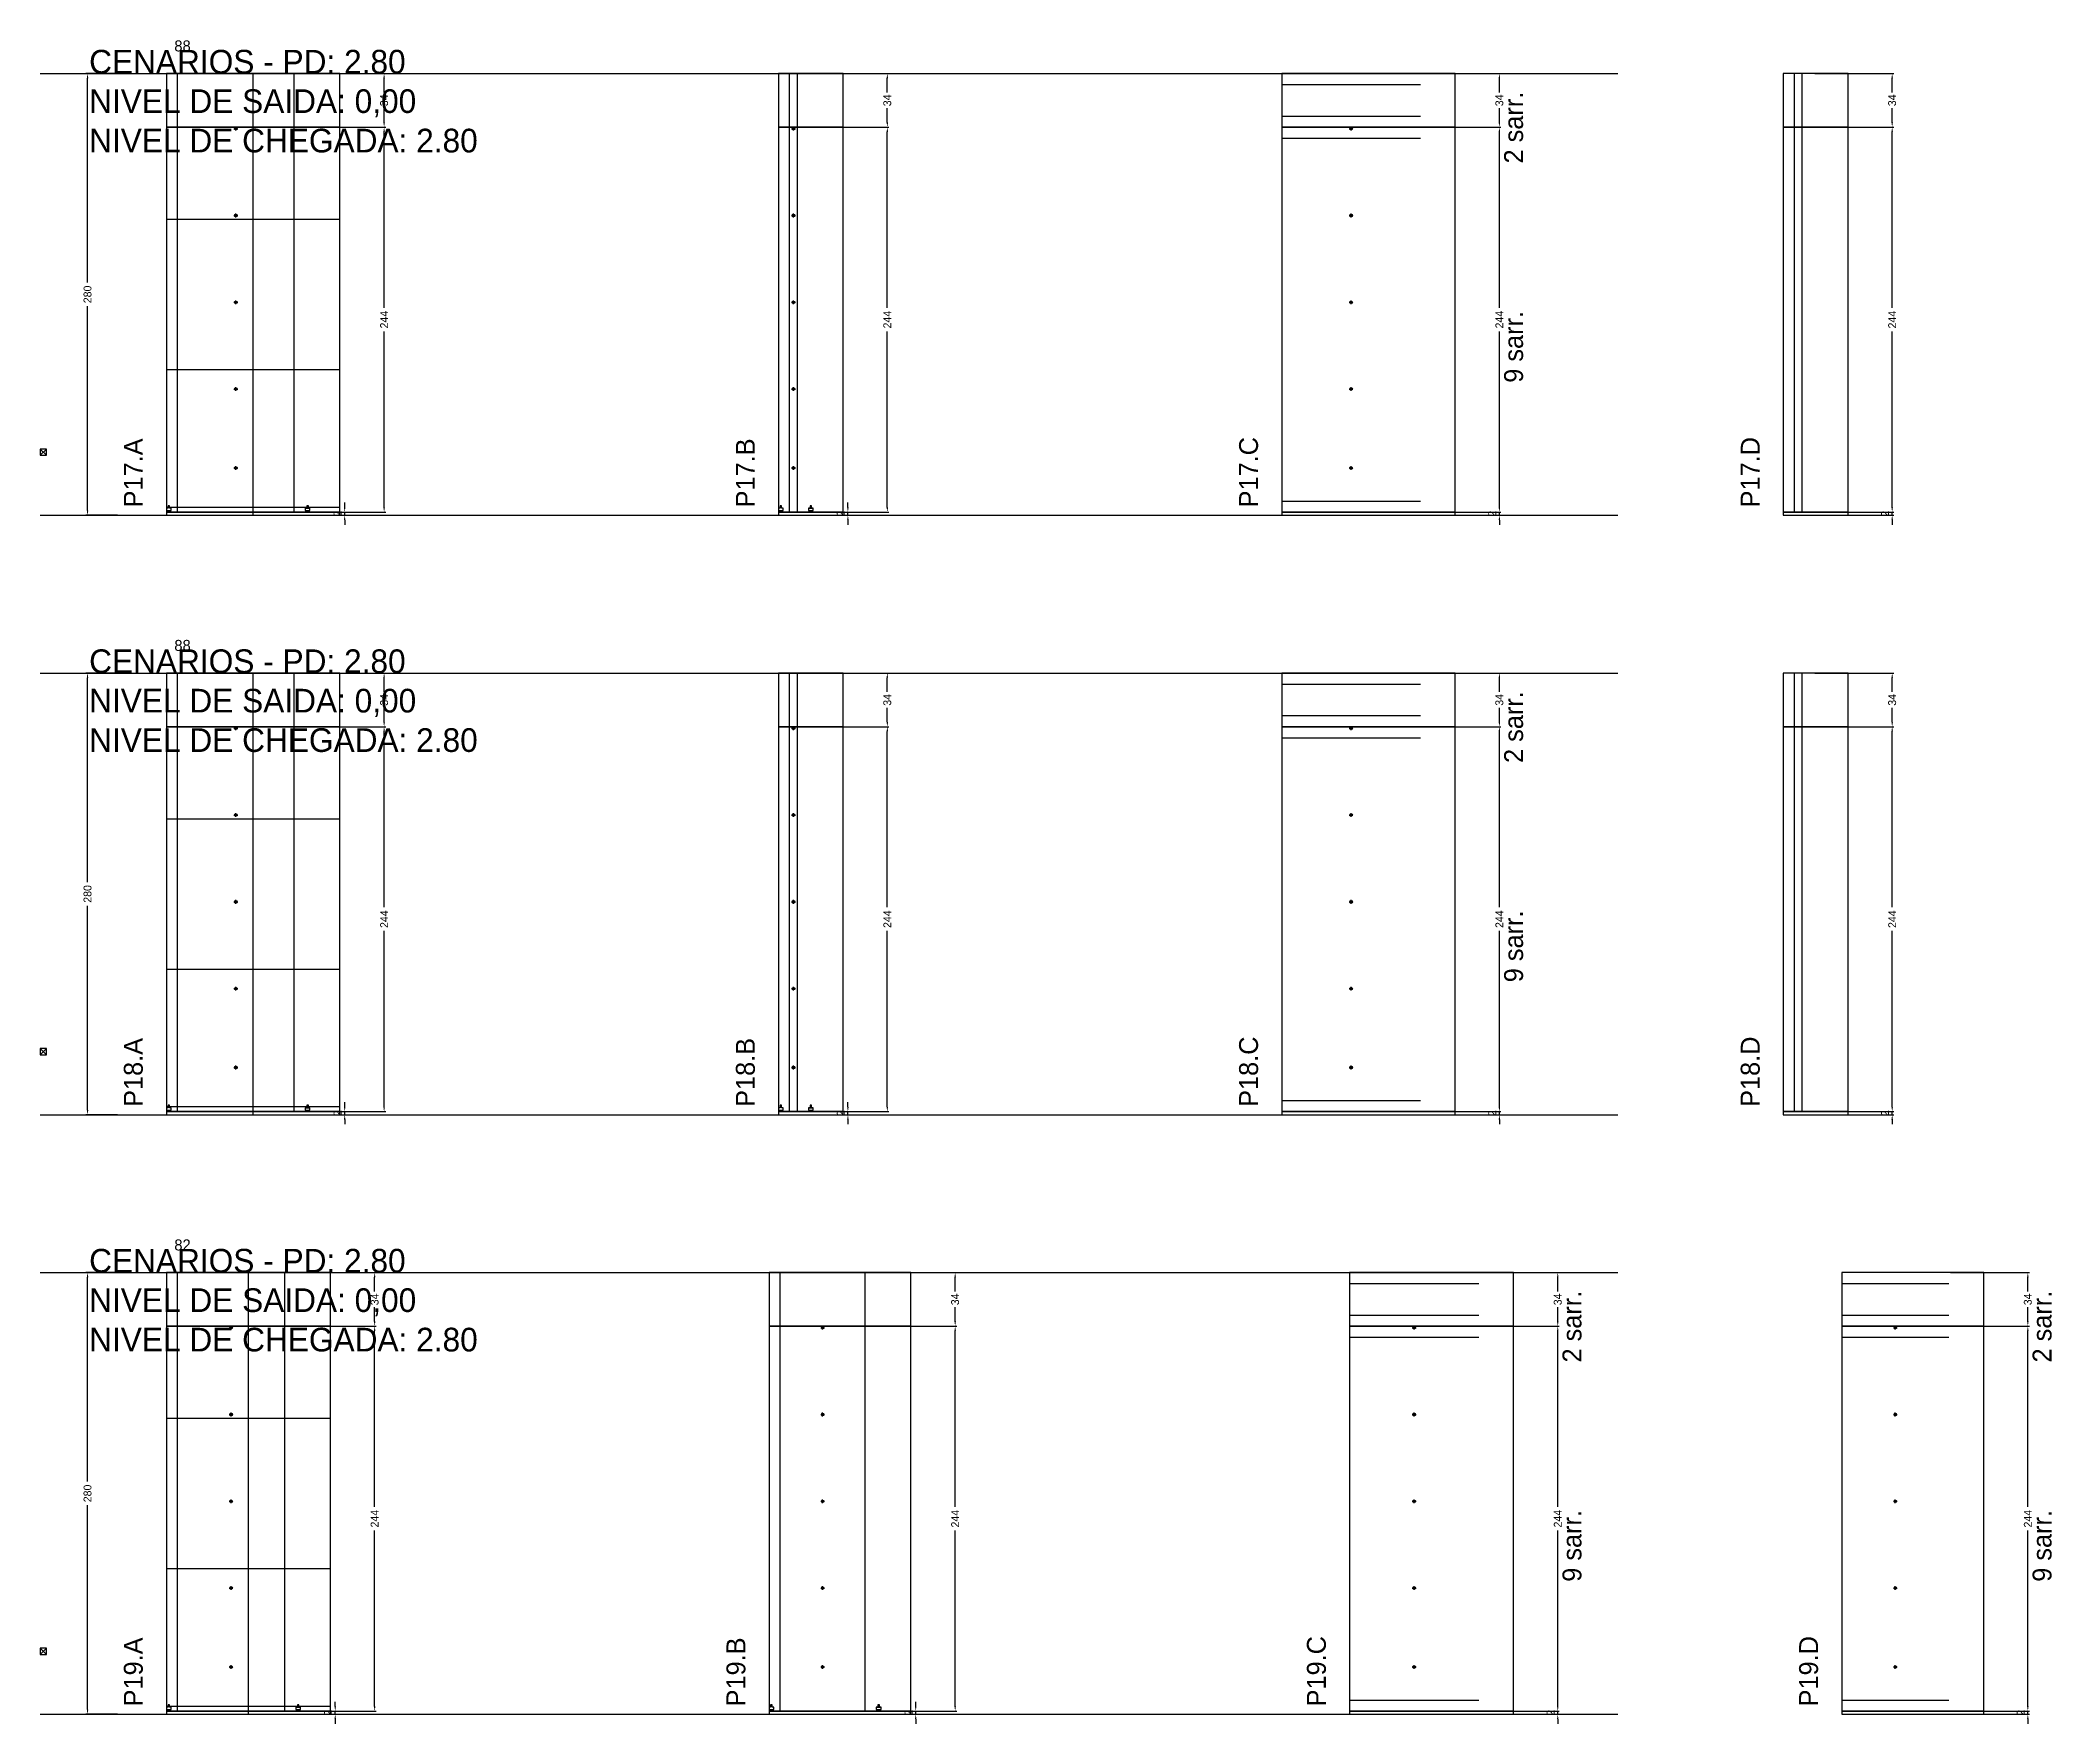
# Model space of a CAD drawing. Header units: centimetres. Extents: x -10500 to 4141, y -7986 to 295.
# Drawn here: x -7000 to -5725, y -6846 to -5779 of the extents above; entities that cross this region are included whole.
import ezdxf

# ---------------------------------------------------------------- set-up
doc = ezdxf.new("R2010")
doc.units = ezdxf.units.CM
doc.linetypes.add('DASHED', pattern=[2, -2])
for name, color, linetype in [('COTA', 241, 'Continuous'), ('COTAS FURACAO', 16, 'Continuous'), ('Madeira', 30, 'Continuous'), ('NOMENCLATURA', 7, 'Continuous'), ('Nível', 160, 'Continuous'), ('Painéis', 200, 'Continuous'), ('Perfil Metálico', 150, 'Continuous'), ('SARR_2.2x7', 40, 'Continuous'), ('SARRAFO DE PRESSAO', 200, 'Continuous'), ('texto', 7, 'Continuous')]:
    doc.layers.add(name, color=color, linetype=linetype)
doc.dimstyles.new('PAINEL-NOVA', dxfattribs={"dimtxt": 5, "dimasz": 3, "dimexe": 1, "dimexo": 1, "dimgap": 1, "dimtad": 1, "dimcen": 2.5, "dimazin": 3, "dimtfac": 1, "dimtmove": 0, "dimatfit": 3})

msp = doc.modelspace()

# ---------------------------------------------------------------- texts
at = {"layer": 'NOMENCLATURA'}
for s, p in [('CENARIOS - PD: 2.80', (-6969, -5800)), ('NIVEL DE SAIDA: 0,00', (-6969, -5825)), ('NIVEL DE CHEGADA: 2.80', (-6969, -5850)), ('CENARIOS - PD: 2.80', (-6969, -6180)), ('NIVEL DE SAIDA: 0,00', (-6969, -6205)), ('NIVEL DE CHEGADA: 2.80', (-6969, -6230)), ('CENARIOS - PD: 2.80', (-6969, -6560)), ('NIVEL DE SAIDA: 0,00', (-6969, -6585)), ('NIVEL DE CHEGADA: 2.80', (-6969, -6610))]:
    msp.add_text(s, height=15, dxfattribs=at).set_placement(p)
for s, p in [('2 sarr.', (-6060, -5857)), ('9 sarr.', (-6060, -5996)), ('P17.A', (-6935, -6075)), ('P17.C', (-6228, -6075)), ('P17.D', (-5910, -6075)), ('P17.B', (-6547, -6075)), ('2 sarr.', (-6060, -6237)), ('9 sarr.', (-6060, -6376)), ('P18.A', (-6935, -6455)), ('P18.B', (-6547, -6455)), ('P18.C', (-6228, -6455)), ('P18.D', (-5910, -6455)), ('2 sarr.', (-6023, -6617)), ('2 sarr.', (-5725, -6617)), ('9 sarr.', (-6023, -6756)), ('9 sarr.', (-5725, -6756)), ('P19.A', (-6935, -6835)), ('P19.B', (-6553, -6835)), ('P19.C', (-6185, -6835)), ('P19.D', (-5873, -6835))]:
    msp.add_text(s, height=12, rotation=90, dxfattribs=at).set_placement(p)
at = {"layer": 'texto'}
for s, p in [('88', (-6915, -5786)), ('88', (-6915, -6166)), ('82', (-6915, -6546))]:
    msp.add_text(s, height=7, dxfattribs=at).set_placement(p)

# ---------------------------------------------------------------- blocks, each defined once
blk = doc.blocks.new('_CLOSEDFILLED')
at = {"color": 0, "linetype": 'BYBLOCK'}
blk.add_solid([(-1, 0.16), (0, 0), (-1, -0.16)], dxfattribs=at)
blk = doc.blocks.new('*D443')
for p, q in [((-6951, -6560), (-6971, -6560)), ((-6970, -6692.5), (-6970, -6563)), ((-6970, -6837), (-6970, -6707.5)), ((-6951, -6840), (-6971, -6840))]:
    blk.add_line(p, q)
at = {"layer": 'Defpoints'}
for p in [(-6950, -6560), (-6970, -6840), (-6950, -6840)]:
    blk.add_point(p, dxfattribs=at)
at = {"layer": 'COTA', "xscale": 3, "yscale": 3}
for p, rotation in [((-6970, -6560), 90), ((-6970, -6840), 270)]:
    blk.add_blockref('_CLOSEDFILLED', p, dxfattribs=dict(at, rotation=rotation))
at = {"layer": 'COTA', "insert": (-6970, -6700), "char_height": 5, "attachment_point": 5, "rotation": 90}
blk.add_mtext('280', dxfattribs=at)
blk = doc.blocks.new('MULDURA')
at = {"layer": 'Paineis'}
for p, q in [((0, 0), (4, 4)), ((4, 0), (0, 4))]:
    blk.add_line(p, q, dxfattribs=at)
blk.add_lwpolyline([(0, 0), (4, 0), (4, 4), (0, 4)], close=True, dxfattribs=at)
blk = doc.blocks.new('*D445')
for p, q in [((-6837, -6594), (-6787, -6594)), ((-6788, -6708.5), (-6788, -6597)), ((-6788, -6835), (-6788, -6723.5)), ((-6837, -6838), (-6787, -6838))]:
    blk.add_line(p, q)
at = {"layer": 'Defpoints'}
for p in [(-6838, -6594), (-6838, -6838), (-6788, -6838)]:
    blk.add_point(p, dxfattribs=at)
at = {"layer": 'COTA', "xscale": 3, "yscale": 3}
for p, rotation in [((-6788, -6594), 90), ((-6788, -6838), 270)]:
    blk.add_blockref('_CLOSEDFILLED', p, dxfattribs=dict(at, rotation=rotation))
at = {"layer": 'COTA', "insert": (-6788, -6716), "char_height": 5, "attachment_point": 5, "rotation": 90}
blk.add_mtext('244', dxfattribs=at)
blk = doc.blocks.new('*D446')
for p, q in [((-6837, -6560), (-6787, -6560)), ((-6788, -6572), (-6788, -6563)), ((-6788, -6591), (-6788, -6582)), ((-6837, -6594), (-6787, -6594))]:
    blk.add_line(p, q)
at = {"layer": 'Defpoints'}
for p in [(-6838, -6560), (-6838, -6594), (-6788, -6594)]:
    blk.add_point(p, dxfattribs=at)
at = {"layer": 'COTA', "xscale": 3, "yscale": 3}
for p, rotation in [((-6788, -6560), 90), ((-6788, -6594), 270)]:
    blk.add_blockref('_CLOSEDFILLED', p, dxfattribs=dict(at, rotation=rotation))
at = {"layer": 'COTA', "insert": (-6788, -6577), "char_height": 5, "attachment_point": 5, "rotation": 90}
blk.add_mtext('34', dxfattribs=at)
blk = doc.blocks.new('SLIPTEE')
at = {"layer": 'Paineis'}
blk.add_lwpolyline([(0, 0), (3, 0), (3, 1.5), (2, 1.5), (2, 3), (1, 3), (1, 1.5), (0, 1.5)], close=True, dxfattribs=at)
blk = doc.blocks.new('SLIPTDD')
at = {"layer": 'Paineis'}
blk.add_line((0, 1.5), (3, 1.5), dxfattribs=at)
blk.add_lwpolyline([(0, 0), (3, 0), (3, 1.5), (2, 1.5), (2, 3), (1, 3), (1, 1.5), (0, 1.5)], close=True, dxfattribs=at)
blk = doc.blocks.new('furacao')
at = {"layer": 'COTAS FURACAO'}
for p, q in [((-1.2, 0), (1.2, 0)), ((0, -1.2), (0, 1.2))]:
    blk.add_line(p, q, dxfattribs=at)
blk.add_circle((0, 0), 0.8, dxfattribs=at)
blk = doc.blocks.new('*D448')
for p, q in [((-6469, -6594), (-6419, -6594)), ((-6420, -6708.5), (-6420, -6597)), ((-6420, -6835), (-6420, -6723.5)), ((-6469, -6838), (-6419, -6838))]:
    blk.add_line(p, q)
at = {"layer": 'Defpoints'}
for p in [(-6470, -6594), (-6470, -6838), (-6420, -6838)]:
    blk.add_point(p, dxfattribs=at)
at = {"layer": 'COTA', "xscale": 3, "yscale": 3}
for p, rotation in [((-6420, -6594), 90), ((-6420, -6838), 270)]:
    blk.add_blockref('_CLOSEDFILLED', p, dxfattribs=dict(at, rotation=rotation))
at = {"layer": 'COTA', "insert": (-6420, -6716), "char_height": 5, "attachment_point": 5, "rotation": 90}
blk.add_mtext('244', dxfattribs=at)
blk = doc.blocks.new('*D449')
for p, q in [((-6469, -6560), (-6419, -6560)), ((-6420, -6572), (-6420, -6563)), ((-6420, -6591), (-6420, -6582)), ((-6469, -6594), (-6419, -6594))]:
    blk.add_line(p, q)
at = {"layer": 'Defpoints'}
for p in [(-6470, -6560), (-6470, -6594), (-6420, -6594)]:
    blk.add_point(p, dxfattribs=at)
at = {"layer": 'COTA', "xscale": 3, "yscale": 3}
for p, rotation in [((-6420, -6560), 90), ((-6420, -6594), 270)]:
    blk.add_blockref('_CLOSEDFILLED', p, dxfattribs=dict(at, rotation=rotation))
at = {"layer": 'COTA', "insert": (-6420, -6577), "char_height": 5, "attachment_point": 5, "rotation": 90}
blk.add_mtext('34', dxfattribs=at)
blk = doc.blocks.new('*D451')
for p, q in [((-6087, -6594), (-6037, -6594)), ((-6038, -6708.5), (-6038, -6597)), ((-6038, -6835), (-6038, -6723.5)), ((-6087, -6838), (-6037, -6838))]:
    blk.add_line(p, q)
at = {"layer": 'Defpoints'}
for p in [(-6088, -6594), (-6088, -6838), (-6038, -6838)]:
    blk.add_point(p, dxfattribs=at)
at = {"layer": 'COTA', "xscale": 3, "yscale": 3}
for p, rotation in [((-6038, -6594), 90), ((-6038, -6838), 270)]:
    blk.add_blockref('_CLOSEDFILLED', p, dxfattribs=dict(at, rotation=rotation))
at = {"layer": 'COTA', "insert": (-6038, -6716), "char_height": 5, "attachment_point": 5, "rotation": 90}
blk.add_mtext('244', dxfattribs=at)
blk = doc.blocks.new('*D452')
for p, q in [((-6087, -6560), (-6037, -6560)), ((-6038, -6572), (-6038, -6563)), ((-6038, -6591), (-6038, -6582)), ((-6087, -6594), (-6037, -6594))]:
    blk.add_line(p, q)
at = {"layer": 'Defpoints'}
for p in [(-6088, -6560), (-6088, -6594), (-6038, -6594)]:
    blk.add_point(p, dxfattribs=at)
at = {"layer": 'COTA', "xscale": 3, "yscale": 3}
for p, rotation in [((-6038, -6560), 90), ((-6038, -6594), 270)]:
    blk.add_blockref('_CLOSEDFILLED', p, dxfattribs=dict(at, rotation=rotation))
at = {"layer": 'COTA', "insert": (-6038, -6577), "char_height": 5, "attachment_point": 5, "rotation": 90}
blk.add_mtext('34', dxfattribs=at)
blk = doc.blocks.new('*D454')
for p, q in [((-5789, -6594), (-5739, -6594)), ((-5740, -6708.5), (-5740, -6597)), ((-5740, -6835), (-5740, -6723.5)), ((-5789, -6838), (-5739, -6838))]:
    blk.add_line(p, q)
at = {"layer": 'Defpoints'}
for p in [(-5790, -6594), (-5790, -6838), (-5740, -6838)]:
    blk.add_point(p, dxfattribs=at)
at = {"layer": 'COTA', "xscale": 3, "yscale": 3}
for p, rotation in [((-5740, -6594), 90), ((-5740, -6838), 270)]:
    blk.add_blockref('_CLOSEDFILLED', p, dxfattribs=dict(at, rotation=rotation))
at = {"layer": 'COTA', "insert": (-5740, -6716), "char_height": 5, "attachment_point": 5, "rotation": 90}
blk.add_mtext('244', dxfattribs=at)
blk = doc.blocks.new('*D455')
for p, q in [((-5789, -6560), (-5739, -6560)), ((-5740, -6572), (-5740, -6563)), ((-5740, -6591), (-5740, -6582)), ((-5789, -6594), (-5739, -6594))]:
    blk.add_line(p, q)
at = {"layer": 'Defpoints'}
for p in [(-5790, -6560), (-5790, -6594), (-5740, -6594)]:
    blk.add_point(p, dxfattribs=at)
at = {"layer": 'COTA', "xscale": 3, "yscale": 3}
for p, rotation in [((-5740, -6560), 90), ((-5740, -6594), 270)]:
    blk.add_blockref('_CLOSEDFILLED', p, dxfattribs=dict(at, rotation=rotation))
at = {"layer": 'COTA', "insert": (-5740, -6577), "char_height": 5, "attachment_point": 5, "rotation": 90}
blk.add_mtext('34', dxfattribs=at)
blk = doc.blocks.new('*D417')
for p, q in [((-6951, -6180), (-6971, -6180)), ((-6970, -6312.5), (-6970, -6183)), ((-6970, -6457), (-6970, -6327.5)), ((-6951, -6460), (-6971, -6460))]:
    blk.add_line(p, q)
at = {"layer": 'Defpoints'}
for p in [(-6950, -6180), (-6970, -6460), (-6950, -6460)]:
    blk.add_point(p, dxfattribs=at)
at = {"layer": 'COTA', "xscale": 3, "yscale": 3}
for p, rotation in [((-6970, -6180), 90), ((-6970, -6460), 270)]:
    blk.add_blockref('_CLOSEDFILLED', p, dxfattribs=dict(at, rotation=rotation))
at = {"layer": 'COTA', "insert": (-6970, -6320), "char_height": 5, "attachment_point": 5, "rotation": 90}
blk.add_mtext('280', dxfattribs=at)
blk = doc.blocks.new('*D419')
for p, q in [((-6831, -6214), (-6781, -6214)), ((-6782, -6328.5), (-6782, -6217)), ((-6782, -6455), (-6782, -6343.5)), ((-6831, -6458), (-6781, -6458))]:
    blk.add_line(p, q)
at = {"layer": 'Defpoints'}
for p in [(-6832, -6214), (-6832, -6458), (-6782, -6458)]:
    blk.add_point(p, dxfattribs=at)
at = {"layer": 'COTA', "xscale": 3, "yscale": 3}
for p, rotation in [((-6782, -6214), 90), ((-6782, -6458), 270)]:
    blk.add_blockref('_CLOSEDFILLED', p, dxfattribs=dict(at, rotation=rotation))
at = {"layer": 'COTA', "insert": (-6782, -6336), "char_height": 5, "attachment_point": 5, "rotation": 90}
blk.add_mtext('244', dxfattribs=at)
blk = doc.blocks.new('*D420')
for p, q in [((-6831, -6180), (-6781, -6180)), ((-6782, -6192), (-6782, -6183)), ((-6782, -6211), (-6782, -6202)), ((-6831, -6214), (-6781, -6214))]:
    blk.add_line(p, q)
at = {"layer": 'Defpoints'}
for p in [(-6832, -6180), (-6832, -6214), (-6782, -6214)]:
    blk.add_point(p, dxfattribs=at)
at = {"layer": 'COTA', "xscale": 3, "yscale": 3}
for p, rotation in [((-6782, -6180), 90), ((-6782, -6214), 270)]:
    blk.add_blockref('_CLOSEDFILLED', p, dxfattribs=dict(at, rotation=rotation))
at = {"layer": 'COTA', "insert": (-6782, -6197), "char_height": 5, "attachment_point": 5, "rotation": 90}
blk.add_mtext('34', dxfattribs=at)
blk = doc.blocks.new('*D422')
for p, q in [((-6512, -6214), (-6462, -6214)), ((-6463, -6328.5), (-6463, -6217)), ((-6463, -6455), (-6463, -6343.5)), ((-6512, -6458), (-6462, -6458))]:
    blk.add_line(p, q)
at = {"layer": 'Defpoints'}
for p in [(-6513, -6214), (-6513, -6458), (-6463, -6458)]:
    blk.add_point(p, dxfattribs=at)
at = {"layer": 'COTA', "xscale": 3, "yscale": 3}
for p, rotation in [((-6463, -6214), 90), ((-6463, -6458), 270)]:
    blk.add_blockref('_CLOSEDFILLED', p, dxfattribs=dict(at, rotation=rotation))
at = {"layer": 'COTA', "insert": (-6463, -6336), "char_height": 5, "attachment_point": 5, "rotation": 90}
blk.add_mtext('244', dxfattribs=at)
blk = doc.blocks.new('*D423')
for p, q in [((-6512, -6180), (-6462, -6180)), ((-6463, -6192), (-6463, -6183)), ((-6463, -6211), (-6463, -6202)), ((-6512, -6214), (-6462, -6214))]:
    blk.add_line(p, q)
at = {"layer": 'Defpoints'}
for p in [(-6513, -6180), (-6513, -6214), (-6463, -6214)]:
    blk.add_point(p, dxfattribs=at)
at = {"layer": 'COTA', "xscale": 3, "yscale": 3}
for p, rotation in [((-6463, -6180), 90), ((-6463, -6214), 270)]:
    blk.add_blockref('_CLOSEDFILLED', p, dxfattribs=dict(at, rotation=rotation))
at = {"layer": 'COTA', "insert": (-6463, -6197), "char_height": 5, "attachment_point": 5, "rotation": 90}
blk.add_mtext('34', dxfattribs=at)
blk = doc.blocks.new('*D425')
for p, q in [((-6124, -6214), (-6074, -6214)), ((-6075, -6328.5), (-6075, -6217)), ((-6075, -6455), (-6075, -6343.5)), ((-6124, -6458), (-6074, -6458))]:
    blk.add_line(p, q)
at = {"layer": 'Defpoints'}
for p in [(-6125, -6214), (-6125, -6458), (-6075, -6458)]:
    blk.add_point(p, dxfattribs=at)
at = {"layer": 'COTA', "xscale": 3, "yscale": 3}
for p, rotation in [((-6075, -6214), 90), ((-6075, -6458), 270)]:
    blk.add_blockref('_CLOSEDFILLED', p, dxfattribs=dict(at, rotation=rotation))
at = {"layer": 'COTA', "insert": (-6075, -6336), "char_height": 5, "attachment_point": 5, "rotation": 90}
blk.add_mtext('244', dxfattribs=at)
blk = doc.blocks.new('*D426')
for p, q in [((-6124, -6180), (-6074, -6180)), ((-6075, -6192), (-6075, -6183)), ((-6075, -6211), (-6075, -6202)), ((-6124, -6214), (-6074, -6214))]:
    blk.add_line(p, q)
at = {"layer": 'Defpoints'}
for p in [(-6125, -6180), (-6125, -6214), (-6075, -6214)]:
    blk.add_point(p, dxfattribs=at)
at = {"layer": 'COTA', "xscale": 3, "yscale": 3}
for p, rotation in [((-6075, -6180), 90), ((-6075, -6214), 270)]:
    blk.add_blockref('_CLOSEDFILLED', p, dxfattribs=dict(at, rotation=rotation))
at = {"layer": 'COTA', "insert": (-6075, -6197), "char_height": 5, "attachment_point": 5, "rotation": 90}
blk.add_mtext('34', dxfattribs=at)
blk = doc.blocks.new('*D428')
for p, q in [((-5875, -6214), (-5825, -6214)), ((-5826, -6328.5), (-5826, -6217)), ((-5826, -6455), (-5826, -6343.5)), ((-5875, -6458), (-5825, -6458))]:
    blk.add_line(p, q)
at = {"layer": 'Defpoints'}
for p in [(-5876, -6214), (-5876, -6458), (-5826, -6458)]:
    blk.add_point(p, dxfattribs=at)
at = {"layer": 'COTA', "xscale": 3, "yscale": 3}
for p, rotation in [((-5826, -6214), 90), ((-5826, -6458), 270)]:
    blk.add_blockref('_CLOSEDFILLED', p, dxfattribs=dict(at, rotation=rotation))
at = {"layer": 'COTA', "insert": (-5826, -6336), "char_height": 5, "attachment_point": 5, "rotation": 90}
blk.add_mtext('244', dxfattribs=at)
blk = doc.blocks.new('*D429')
for p, q in [((-5875, -6180), (-5825, -6180)), ((-5826, -6192), (-5826, -6183)), ((-5826, -6211), (-5826, -6202)), ((-5875, -6214), (-5825, -6214))]:
    blk.add_line(p, q)
at = {"layer": 'Defpoints'}
for p in [(-5876, -6180), (-5876, -6214), (-5826, -6214)]:
    blk.add_point(p, dxfattribs=at)
at = {"layer": 'COTA', "xscale": 3, "yscale": 3}
for p, rotation in [((-5826, -6180), 90), ((-5826, -6214), 270)]:
    blk.add_blockref('_CLOSEDFILLED', p, dxfattribs=dict(at, rotation=rotation))
at = {"layer": 'COTA', "insert": (-5826, -6197), "char_height": 5, "attachment_point": 5, "rotation": 90}
blk.add_mtext('34', dxfattribs=at)
blk = doc.blocks.new('*D391')
for p, q in [((-6951, -5800), (-6971, -5800)), ((-6970, -5932.5), (-6970, -5803)), ((-6970, -6077), (-6970, -5947.5)), ((-6951, -6080), (-6971, -6080))]:
    blk.add_line(p, q)
at = {"layer": 'Defpoints'}
for p in [(-6950, -5800), (-6970, -6080), (-6950, -6080)]:
    blk.add_point(p, dxfattribs=at)
at = {"layer": 'COTA', "xscale": 3, "yscale": 3}
for p, rotation in [((-6970, -5800), 90), ((-6970, -6080), 270)]:
    blk.add_blockref('_CLOSEDFILLED', p, dxfattribs=dict(at, rotation=rotation))
at = {"layer": 'COTA', "insert": (-6970, -5940), "char_height": 5, "attachment_point": 5, "rotation": 90}
blk.add_mtext('280', dxfattribs=at)
blk = doc.blocks.new('*D393')
for p, q in [((-6831, -5834), (-6781, -5834)), ((-6782, -5948.5), (-6782, -5837)), ((-6782, -6075), (-6782, -5963.5)), ((-6831, -6078), (-6781, -6078))]:
    blk.add_line(p, q)
at = {"layer": 'Defpoints'}
for p in [(-6832, -5834), (-6832, -6078), (-6782, -6078)]:
    blk.add_point(p, dxfattribs=at)
at = {"layer": 'COTA', "xscale": 3, "yscale": 3}
for p, rotation in [((-6782, -5834), 90), ((-6782, -6078), 270)]:
    blk.add_blockref('_CLOSEDFILLED', p, dxfattribs=dict(at, rotation=rotation))
at = {"layer": 'COTA', "insert": (-6782, -5956), "char_height": 5, "attachment_point": 5, "rotation": 90}
blk.add_mtext('244', dxfattribs=at)
blk = doc.blocks.new('*D394')
for p, q in [((-6831, -5800), (-6781, -5800)), ((-6782, -5812), (-6782, -5803)), ((-6782, -5831), (-6782, -5822)), ((-6831, -5834), (-6781, -5834))]:
    blk.add_line(p, q)
at = {"layer": 'Defpoints'}
for p in [(-6832, -5800), (-6832, -5834), (-6782, -5834)]:
    blk.add_point(p, dxfattribs=at)
at = {"layer": 'COTA', "xscale": 3, "yscale": 3}
for p, rotation in [((-6782, -5800), 90), ((-6782, -5834), 270)]:
    blk.add_blockref('_CLOSEDFILLED', p, dxfattribs=dict(at, rotation=rotation))
at = {"layer": 'COTA', "insert": (-6782, -5817), "char_height": 5, "attachment_point": 5, "rotation": 90}
blk.add_mtext('34', dxfattribs=at)
blk = doc.blocks.new('*D396')
for p, q in [((-6512, -5834), (-6462, -5834)), ((-6463, -5948.5), (-6463, -5837)), ((-6463, -6075), (-6463, -5963.5)), ((-6512, -6078), (-6462, -6078))]:
    blk.add_line(p, q)
at = {"layer": 'Defpoints'}
for p in [(-6513, -5834), (-6513, -6078), (-6463, -6078)]:
    blk.add_point(p, dxfattribs=at)
at = {"layer": 'COTA', "xscale": 3, "yscale": 3}
for p, rotation in [((-6463, -5834), 90), ((-6463, -6078), 270)]:
    blk.add_blockref('_CLOSEDFILLED', p, dxfattribs=dict(at, rotation=rotation))
at = {"layer": 'COTA', "insert": (-6463, -5956), "char_height": 5, "attachment_point": 5, "rotation": 90}
blk.add_mtext('244', dxfattribs=at)
blk = doc.blocks.new('*D397')
for p, q in [((-6512, -5800), (-6462, -5800)), ((-6463, -5812), (-6463, -5803)), ((-6463, -5831), (-6463, -5822)), ((-6512, -5834), (-6462, -5834))]:
    blk.add_line(p, q)
at = {"layer": 'Defpoints'}
for p in [(-6513, -5800), (-6513, -5834), (-6463, -5834)]:
    blk.add_point(p, dxfattribs=at)
at = {"layer": 'COTA', "xscale": 3, "yscale": 3}
for p, rotation in [((-6463, -5800), 90), ((-6463, -5834), 270)]:
    blk.add_blockref('_CLOSEDFILLED', p, dxfattribs=dict(at, rotation=rotation))
at = {"layer": 'COTA', "insert": (-6463, -5817), "char_height": 5, "attachment_point": 5, "rotation": 90}
blk.add_mtext('34', dxfattribs=at)
blk = doc.blocks.new('*D399')
for p, q in [((-6124, -5834), (-6074, -5834)), ((-6075, -5948.5), (-6075, -5837)), ((-6075, -6075), (-6075, -5963.5)), ((-6124, -6078), (-6074, -6078))]:
    blk.add_line(p, q)
at = {"layer": 'Defpoints'}
for p in [(-6125, -5834), (-6125, -6078), (-6075, -6078)]:
    blk.add_point(p, dxfattribs=at)
at = {"layer": 'COTA', "xscale": 3, "yscale": 3}
for p, rotation in [((-6075, -5834), 90), ((-6075, -6078), 270)]:
    blk.add_blockref('_CLOSEDFILLED', p, dxfattribs=dict(at, rotation=rotation))
at = {"layer": 'COTA', "insert": (-6075, -5956), "char_height": 5, "attachment_point": 5, "rotation": 90}
blk.add_mtext('244', dxfattribs=at)
blk = doc.blocks.new('*D400')
for p, q in [((-6124, -5800), (-6074, -5800)), ((-6075, -5812), (-6075, -5803)), ((-6075, -5831), (-6075, -5822)), ((-6124, -5834), (-6074, -5834))]:
    blk.add_line(p, q)
at = {"layer": 'Defpoints'}
for p in [(-6125, -5800), (-6125, -5834), (-6075, -5834)]:
    blk.add_point(p, dxfattribs=at)
at = {"layer": 'COTA', "xscale": 3, "yscale": 3}
for p, rotation in [((-6075, -5800), 90), ((-6075, -5834), 270)]:
    blk.add_blockref('_CLOSEDFILLED', p, dxfattribs=dict(at, rotation=rotation))
at = {"layer": 'COTA', "insert": (-6075, -5817), "char_height": 5, "attachment_point": 5, "rotation": 90}
blk.add_mtext('34', dxfattribs=at)
blk = doc.blocks.new('*D402')
for p, q in [((-5875, -5834), (-5825, -5834)), ((-5826, -5948.5), (-5826, -5837)), ((-5826, -6075), (-5826, -5963.5)), ((-5875, -6078), (-5825, -6078))]:
    blk.add_line(p, q)
at = {"layer": 'Defpoints'}
for p in [(-5876, -5834), (-5876, -6078), (-5826, -6078)]:
    blk.add_point(p, dxfattribs=at)
at = {"layer": 'COTA', "xscale": 3, "yscale": 3}
for p, rotation in [((-5826, -5834), 90), ((-5826, -6078), 270)]:
    blk.add_blockref('_CLOSEDFILLED', p, dxfattribs=dict(at, rotation=rotation))
at = {"layer": 'COTA', "insert": (-5826, -5956), "char_height": 5, "attachment_point": 5, "rotation": 90}
blk.add_mtext('244', dxfattribs=at)
blk = doc.blocks.new('*D403')
for p, q in [((-5875, -5800), (-5825, -5800)), ((-5826, -5812), (-5826, -5803)), ((-5826, -5831), (-5826, -5822)), ((-5875, -5834), (-5825, -5834))]:
    blk.add_line(p, q)
at = {"layer": 'Defpoints'}
for p in [(-5876, -5800), (-5876, -5834), (-5826, -5834)]:
    blk.add_point(p, dxfattribs=at)
at = {"layer": 'COTA', "xscale": 3, "yscale": 3}
for p, rotation in [((-5826, -5800), 90), ((-5826, -5834), 270)]:
    blk.add_blockref('_CLOSEDFILLED', p, dxfattribs=dict(at, rotation=rotation))
at = {"layer": 'COTA', "insert": (-5826, -5817), "char_height": 5, "attachment_point": 5, "rotation": 90}
blk.add_mtext('34', dxfattribs=at)

# ---------------------------------------------------------------- dimensions: what is measured, and where the dimension line sits
at = {"layer": 'COTA'}
for base, p1, p2, picture, middle in [((-6970, -6080), (-6950, -6080), (-6950, -5800), '*D391', (-6970, -5940)), ((-6782, -5834), (-6832, -5834), (-6832, -5800), '*D394', (-6782, -5817)), ((-6463, -5834), (-6513, -5834), (-6513, -5800), '*D397', (-6463, -5817)), ((-6075, -5834), (-6125, -5834), (-6125, -5800), '*D400', (-6075, -5817)), ((-5826, -5834), (-5876, -5834), (-5876, -5800), '*D403', (-5826, -5817)), ((-6782, -6078), (-6832, -6078), (-6832, -5834), '*D393', (-6782, -5956)), ((-6463, -6078), (-6513, -6078), (-6513, -5834), '*D396', (-6463, -5956)), ((-6075, -6078), (-6125, -6078), (-6125, -5834), '*D399', (-6075, -5956)), ((-5826, -6078), (-5876, -6078), (-5876, -5834), '*D402', (-5826, -5956)), ((-6970, -6460), (-6950, -6460), (-6950, -6180), '*D417', (-6970, -6320)), ((-6782, -6214), (-6832, -6214), (-6832, -6180), '*D420', (-6782, -6197)), ((-6463, -6214), (-6513, -6214), (-6513, -6180), '*D423', (-6463, -6197)), ((-6075, -6214), (-6125, -6214), (-6125, -6180), '*D426', (-6075, -6197)), ((-5826, -6214), (-5876, -6214), (-5876, -6180), '*D429', (-5826, -6197)), ((-6782, -6458), (-6832, -6458), (-6832, -6214), '*D419', (-6782, -6336)), ((-6463, -6458), (-6513, -6458), (-6513, -6214), '*D422', (-6463, -6336)), ((-6075, -6458), (-6125, -6458), (-6125, -6214), '*D425', (-6075, -6336)), ((-5826, -6458), (-5876, -6458), (-5876, -6214), '*D428', (-5826, -6336)), ((-6970, -6840), (-6950, -6840), (-6950, -6560), '*D443', (-6970, -6700)), ((-6788, -6594), (-6838, -6594), (-6838, -6560), '*D446', (-6788, -6577)), ((-6420, -6594), (-6470, -6594), (-6470, -6560), '*D449', (-6420, -6577)), ((-6038, -6594), (-6088, -6594), (-6088, -6560), '*D452', (-6038, -6577)), ((-5740, -6594), (-5790, -6594), (-5790, -6560), '*D455', (-5740, -6577)), ((-6788, -6838), (-6838, -6838), (-6838, -6594), '*D445', (-6788, -6716)), ((-6420, -6838), (-6470, -6838), (-6470, -6594), '*D448', (-6420, -6716)), ((-6038, -6838), (-6088, -6838), (-6088, -6594), '*D451', (-6038, -6716)), ((-5740, -6838), (-5790, -6838), (-5790, -6594), '*D454', (-5740, -6716))]:
    dim = msp.add_linear_dim(base=base, p1=p1, p2=p2, angle=90, dimstyle='PAINEL-NOVA', dxfattribs=at)
    dim.commit()
    dim.dimension.update_dxf_attribs({"geometry": picture, "text_midpoint": middle})
for base, p1, p2 in [((-6807, -6080), (-6832, -6080), (-6832, -6078)), ((-6488, -6080), (-6513, -6080), (-6513, -6078)), ((-6075, -6080), (-6125, -6080), (-6125, -6078)), ((-5826, -6080), (-5876, -6080), (-5876, -6078)), ((-6807, -6460), (-6832, -6460), (-6832, -6458)), ((-6488, -6460), (-6513, -6460), (-6513, -6458)), ((-6075, -6460), (-6125, -6460), (-6125, -6458)), ((-5826, -6460), (-5876, -6460), (-5876, -6458)), ((-6813, -6840), (-6838, -6840), (-6838, -6838)), ((-6445, -6840), (-6470, -6840), (-6470, -6838)), ((-6038, -6840), (-6088, -6840), (-6088, -6838)), ((-5740, -6840), (-5790, -6840), (-5790, -6838))]:
    msp.add_linear_dim(base=base, p1=p1, p2=p2, angle=90, dimstyle='PAINEL-NOVA', dxfattribs=at).render()

# ---------------------------------------------------------------- linework, layer by layer
at = {"layer": 'Madeira'}
for points in [[(-6920, -5892.4), (-6810, -5892.4)], [(-6920, -5987.6), (-6810, -5987.6)], [(-6920, -6272.4), (-6810, -6272.4)], [(-6920, -6367.6), (-6810, -6367.6)], [(-6920, -6652.4), (-6816, -6652.4)], [(-6920, -6747.6), (-6816, -6747.6)]]:
    msp.add_lwpolyline(points, dxfattribs=at)
at = {"layer": 'Nível', "linetype": 'DASHED'}
for points in [[(-7000, -5800), (-6000, -5800)], [(-7000, -6080), (-6000, -6080)], [(-7000, -6180), (-6000, -6180)], [(-7000, -6460), (-6000, -6460)], [(-7000, -6560), (-6000, -6560)], [(-7000, -6840), (-6000, -6840)]]:
    msp.add_lwpolyline(points, dxfattribs=at)
at = {"layer": 'Painéis'}
for points in [[(-6920, -5834), (-6810, -5834), (-6810, -5800), (-6920, -5800)], [(-6920, -6080), (-6810, -6080), (-6810, -5800), (-6920, -5800)], [(-6532, -5834), (-6491, -5834), (-6491, -5800), (-6532, -5800)], [(-6213, -5834), (-6103, -5834), (-6103, -5800), (-6213, -5800)], [(-5895, -5834), (-5854, -5834), (-5854, -5800), (-5895, -5800)], [(-6920, -6078), (-6810, -6078), (-6810, -5834), (-6920, -5834)], [(-6532, -6078), (-6491, -6078), (-6491, -5834), (-6532, -5834)], [(-6213, -6078), (-6103, -6078), (-6103, -5834), (-6213, -5834)], [(-5895, -6078), (-5854, -6078), (-5854, -5834), (-5895, -5834)], [(-6920, -6080), (-6810, -6080), (-6810, -6078), (-6920, -6078)], [(-6532, -6080), (-6491, -6080), (-6491, -6078), (-6532, -6078)], [(-6213, -6080), (-6103, -6080), (-6103, -6078), (-6213, -6078)], [(-5895, -6080), (-5854, -6080), (-5854, -6078), (-5895, -6078)], [(-6920, -6214), (-6810, -6214), (-6810, -6180), (-6920, -6180)], [(-6920, -6460), (-6810, -6460), (-6810, -6180), (-6920, -6180)], [(-6532, -6214), (-6491, -6214), (-6491, -6180), (-6532, -6180)], [(-6213, -6214), (-6103, -6214), (-6103, -6180), (-6213, -6180)], [(-5895, -6214), (-5854, -6214), (-5854, -6180), (-5895, -6180)], [(-6920, -6458), (-6810, -6458), (-6810, -6214), (-6920, -6214)], [(-6532, -6458), (-6491, -6458), (-6491, -6214), (-6532, -6214)], [(-6213, -6458), (-6103, -6458), (-6103, -6214), (-6213, -6214)], [(-5895, -6458), (-5854, -6458), (-5854, -6214), (-5895, -6214)], [(-6920, -6460), (-6810, -6460), (-6810, -6458), (-6920, -6458)], [(-6532, -6460), (-6491, -6460), (-6491, -6458), (-6532, -6458)], [(-6213, -6460), (-6103, -6460), (-6103, -6458), (-6213, -6458)], [(-5895, -6460), (-5854, -6460), (-5854, -6458), (-5895, -6458)], [(-6920, -6594), (-6816, -6594), (-6816, -6560), (-6920, -6560)], [(-6920, -6840), (-6816, -6840), (-6816, -6560), (-6920, -6560)], [(-6538, -6594), (-6448, -6594), (-6448, -6560), (-6538, -6560)], [(-6170, -6594), (-6066, -6594), (-6066, -6560), (-6170, -6560)], [(-5858, -6594), (-5768, -6594), (-5768, -6560), (-5858, -6560)], [(-6920, -6838), (-6816, -6838), (-6816, -6594), (-6920, -6594)], [(-6538, -6838), (-6448, -6838), (-6448, -6594), (-6538, -6594)], [(-6170, -6838), (-6066, -6838), (-6066, -6594), (-6170, -6594)], [(-5858, -6838), (-5768, -6838), (-5768, -6594), (-5858, -6594)], [(-6920, -6840), (-6816, -6840), (-6816, -6838), (-6920, -6838)], [(-6538, -6840), (-6448, -6840), (-6448, -6838), (-6538, -6838)], [(-6170, -6840), (-6066, -6840), (-6066, -6838), (-6170, -6838)], [(-5858, -6840), (-5768, -6840), (-5768, -6838), (-5858, -6838)]]:
    msp.add_lwpolyline(points, close=True, dxfattribs=at)
at = {"layer": 'Perfil Metálico'}
for p, q in [((-6865, -6080), (-6865, -5800)), ((-6865, -6460), (-6865, -6180)), ((-6868, -6840), (-6868, -6560))]:
    msp.add_line(p, q, dxfattribs=at)
at = {"layer": 'SARR_2.2x7'}
for points in [[(-6913, -5834), (-6913, -5800)], [(-6839, -5834), (-6839, -5800)], [(-6525, -5834), (-6525, -5800)], [(-6520, -5834), (-6520, -5800)], [(-5888, -5834), (-5888, -5800)], [(-5883, -5834), (-5883, -5800)], [(-6213, -5807), (-6125, -5807)], [(-6213, -5827), (-6125, -5827)], [(-6213, -5841), (-6125, -5841)], [(-6213, -6071), (-6125, -6071)], [(-6913, -6214), (-6913, -6180)], [(-6839, -6214), (-6839, -6180)], [(-6525, -6214), (-6525, -6180)], [(-6520, -6214), (-6520, -6180)], [(-5888, -6214), (-5888, -6180)], [(-5883, -6214), (-5883, -6180)], [(-6213, -6187), (-6125, -6187)], [(-6213, -6207), (-6125, -6207)], [(-6213, -6221), (-6125, -6221)], [(-6213, -6451), (-6125, -6451)], [(-6913, -6594), (-6913, -6560)], [(-6845, -6594), (-6845, -6560)], [(-6531, -6594), (-6531, -6560)], [(-6477, -6594), (-6477, -6560)], [(-6170, -6567), (-6088, -6567)], [(-5858, -6567), (-5790, -6567)], [(-6170, -6587), (-6088, -6587)], [(-5858, -6587), (-5790, -6587)], [(-6170, -6601), (-6088, -6601)], [(-5858, -6601), (-5790, -6601)], [(-6170, -6831), (-6088, -6831)], [(-5858, -6831), (-5790, -6831)]]:
    msp.add_lwpolyline(points, dxfattribs=at)
at = {"layer": 'SARR_2.2x7', "linetype": 'DASHED'}
for points in [[(-6913, -6078), (-6913, -5834)], [(-6839, -6078), (-6839, -5834)], [(-6525, -6078), (-6525, -5834)], [(-6520, -6078), (-6520, -5834)], [(-5888, -6078), (-5888, -5834)], [(-5883, -6078), (-5883, -5834)], [(-6913, -6458), (-6913, -6214)], [(-6839, -6458), (-6839, -6214)], [(-6525, -6458), (-6525, -6214)], [(-6520, -6458), (-6520, -6214)], [(-5888, -6458), (-5888, -6214)], [(-5883, -6458), (-5883, -6214)], [(-6913, -6838), (-6913, -6594)], [(-6845, -6838), (-6845, -6594)], [(-6531, -6838), (-6531, -6594)], [(-6477, -6838), (-6477, -6594)]]:
    msp.add_lwpolyline(points, dxfattribs=at)
at = {"layer": 'SARRAFO DE PRESSAO'}
for points in [[(-6920, -6080), (-6810, -6080), (-6810, -6075), (-6920, -6075)], [(-6920, -6460), (-6810, -6460), (-6810, -6455), (-6920, -6455)], [(-6920, -6840), (-6816, -6840), (-6816, -6835), (-6920, -6835)]]:
    msp.add_lwpolyline(points, close=True, dxfattribs=at)

# ---------------------------------------------------------------- block references
at = {"layer": 'COTA'}
for name, p in [('furacao', (-6876, -5835)), ('furacao', (-6522.5, -5835)), ('furacao', (-6169, -5835)), ('furacao', (-6876, -5890)), ('furacao', (-6522.5, -5890)), ('furacao', (-6169, -5890)), ('furacao', (-6876, -5945)), ('furacao', (-6522.5, -5945)), ('furacao', (-6169, -5945)), ('furacao', (-6876, -6000)), ('furacao', (-6522.5, -6000)), ('furacao', (-6169, -6000)), ('MULDURA', (-7000, -6042)), ('furacao', (-6876, -6050)), ('furacao', (-6522.5, -6050)), ('furacao', (-6169, -6050)), ('SLIPTEE', (-6920, -6077)), ('SLIPTDD', (-6832, -6077)), ('SLIPTEE', (-6532, -6077)), ('SLIPTDD', (-6513, -6077)), ('furacao', (-6876, -6215)), ('furacao', (-6522.5, -6215)), ('furacao', (-6169, -6215)), ('furacao', (-6876, -6270)), ('furacao', (-6522.5, -6270)), ('furacao', (-6169, -6270)), ('furacao', (-6876, -6325)), ('furacao', (-6522.5, -6325)), ('furacao', (-6169, -6325)), ('furacao', (-6876, -6380)), ('furacao', (-6522.5, -6380)), ('furacao', (-6169, -6380)), ('MULDURA', (-7000, -6422)), ('furacao', (-6876, -6430)), ('furacao', (-6522.5, -6430)), ('furacao', (-6169, -6430)), ('SLIPTEE', (-6920, -6457)), ('SLIPTDD', (-6832, -6457)), ('SLIPTEE', (-6532, -6457)), ('SLIPTDD', (-6513, -6457)), ('furacao', (-6879, -6595)), ('furacao', (-6504, -6595)), ('furacao', (-6129, -6595)), ('furacao', (-5824, -6595)), ('furacao', (-6879, -6650)), ('furacao', (-6504, -6650)), ('furacao', (-6129, -6650)), ('furacao', (-5824, -6650)), ('furacao', (-6879, -6705)), ('furacao', (-6504, -6705)), ('furacao', (-6129, -6705)), ('furacao', (-5824, -6705)), ('furacao', (-6879, -6760)), ('furacao', (-6504, -6760)), ('furacao', (-6129, -6760)), ('furacao', (-5824, -6760)), ('MULDURA', (-7000, -6802)), ('furacao', (-6879, -6810)), ('furacao', (-6504, -6810)), ('furacao', (-6129, -6810)), ('furacao', (-5824, -6810)), ('SLIPTEE', (-6920, -6837)), ('SLIPTDD', (-6838, -6837)), ('SLIPTEE', (-6538, -6837)), ('SLIPTDD', (-6470, -6837))]:
    msp.add_blockref(name, p, dxfattribs=at)

msp.set_redraw_order([(e.dxf.handle, doc.entitydb.next_handle()) for e in msp.query("TEXT MTEXT ATTDEF DIMENSION ARC_DIMENSION")])  # texts and dimensions are drawn at this point

doc.saveas('drawing.dxf')
